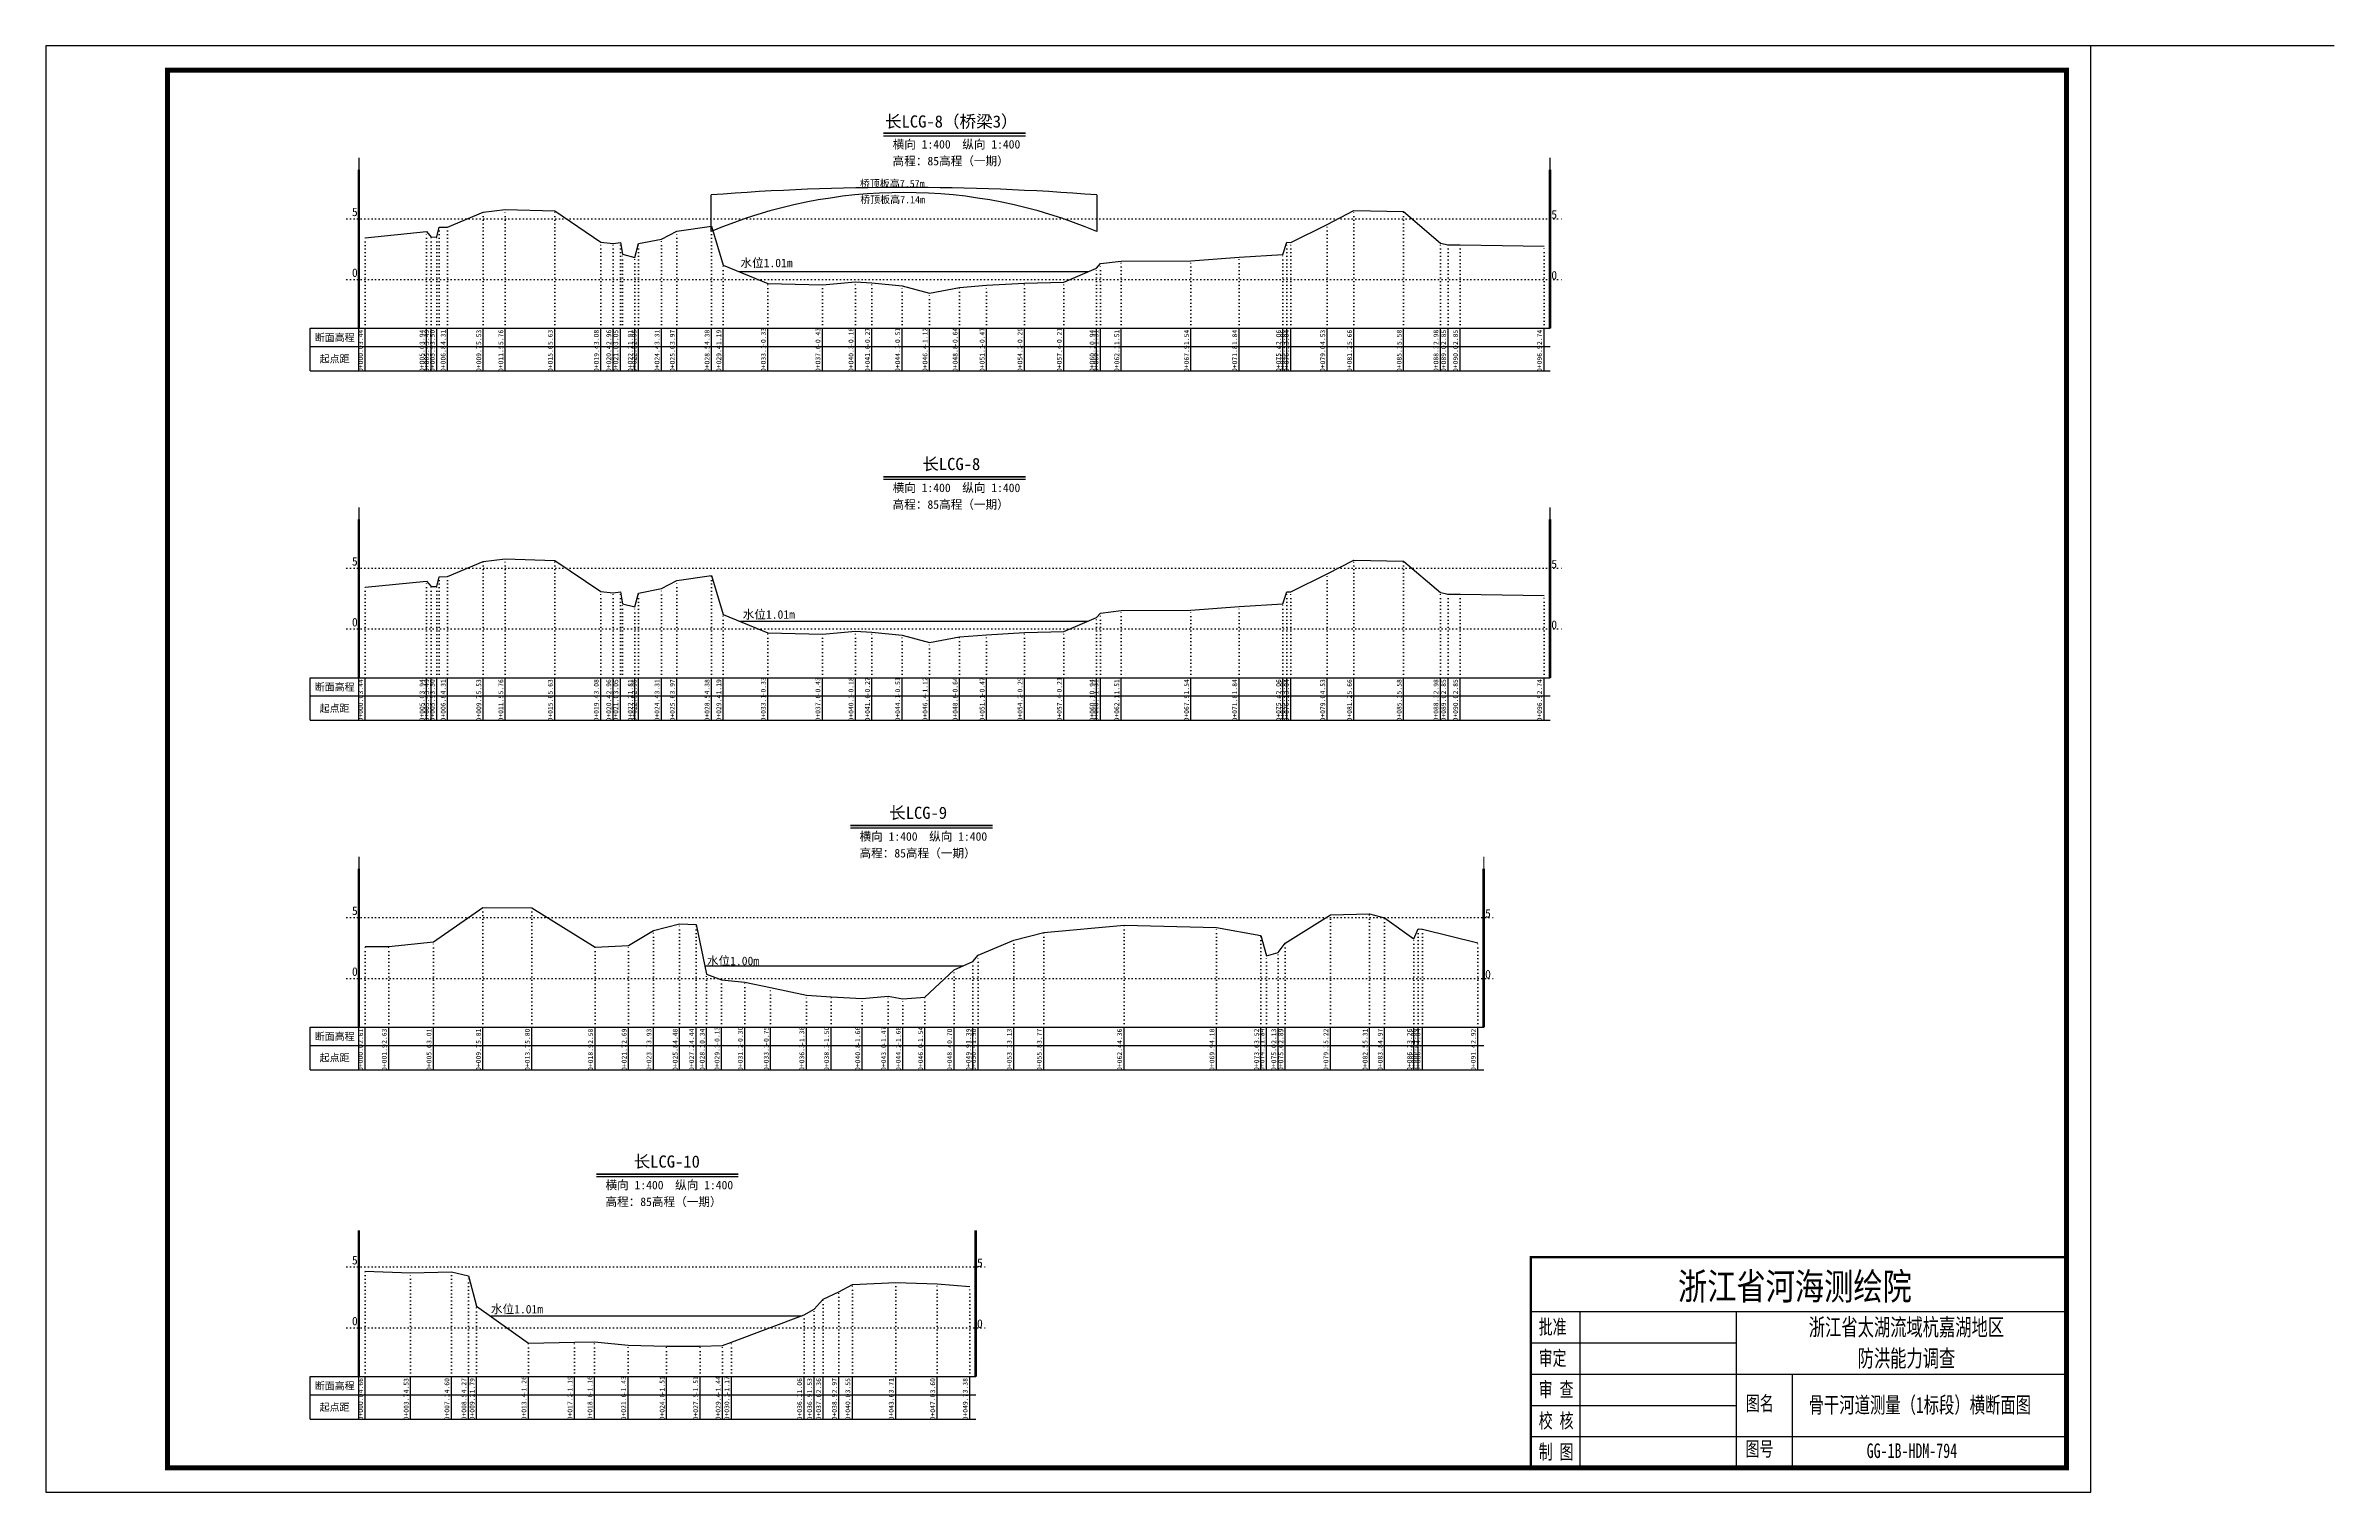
# Model space of a CAD drawing. Header units: millimetres. Extents: x 518574 to 520874, y 3371901 to 3372198.
# Drawn here: x 519984.4 to 520454.4, y 3371900.9 to 3372197.9 of the extents above; entities that cross this region are included whole.
import ezdxf
from ezdxf.enums import TextEntityAlignment as Align

# ---------------------------------------------------------------- set-up
doc = ezdxf.new("R2010")
doc.units = ezdxf.units.MM
doc.header["$LTSCALE"] = 0.4
doc.header["$MEASUREMENT"] = 0
doc.linetypes.add('X4', pattern=[1.6, 0, -1.6])
for name, color, linetype in [('DMX', 1, 'Continuous'), ('TEXT', 7, 'Continuous'), ('zdm1', 5, 'Continuous'), ('ZDMT5', 3, 'Continuous'), ('图框', 7, 'Continuous'), ('断面名称', 5, 'Continuous'), ('桥梁', 7, 'Continuous'), ('比例尺', 3, 'Continuous'), ('水位', 4, 'Continuous')]:
    doc.layers.add(name, color=color, linetype=linetype)
doc.styles.add('HDM', font='fangsong_GB2312.ttf')
doc.styles.add('tk2', font='', dxfattribs={"width": 0.8})
doc.styles.get('tk2').set_extended_font_data('SimSun')

msp = doc.modelspace()

# ---------------------------------------------------------------- linework, layer by layer
at = {"lineweight": 100, "const_width": 0.5}
msp.add_lwpolyline([(520399.36, 3371949.15), (520289.36, 3371949.15), (520289.36, 3371905.87), (520399.36, 3371905.87), (520399.36, 3371949.15)], dxfattribs=at)
at = {"linetype": 'Continuous', "elevation": 0}
msp.add_lwpolyline([(520289.36, 3371937.95), (520289.36, 3371905.87)], dxfattribs=at)
at = {"layer": 'DMX', "linetype": 'Continuous', "flags": 128}
for points in [[(520049.93, 3372158.47), (520062.53, 3372159.72), (520063.51, 3372158.6), (520064.66, 3372158.62), (520065.16, 3372160.6), (520066.88, 3372160.65), (520074.21, 3372163.7), (520078.73, 3372164.27), (520088.88, 3372163.95), (520098.33, 3372157.57), (520100.91, 3372157.27), (520102.36, 3372157.5), (520102.78, 3372155.05), (520105.31, 3372154.4), (520106.11, 3372157.25), (520110.81, 3372158.15), (520113.96, 3372159.8), (520121.08, 3372160.82), (520123.51, 3372152.85), (520132.63, 3372149.05), (520143.86, 3372148.8), (520150.66, 3372149.42), (520154.03, 3372149.2), (520160.23, 3372148.6), (520165.86, 3372147.07), (520172.03, 3372148.27), (520177.58, 3372148.7), (520185.36, 3372149.15), (520193.43, 3372149.35), (520200.16, 3372152.23), (520200.96, 3372153.15), (520205.23, 3372153.65), (520219.56, 3372153.73), (520229.46, 3372154.48), (520238.43, 3372155.03), (520239.26, 3372157.53), (520240.08, 3372157.48), (520247.53, 3372161.2), (520253.03, 3372164.03), (520263.23, 3372163.83), (520263.23, 3372163.83), (520270.78, 3372157.33), (520272.36, 3372157), (520274.81, 3372157), (520292.06, 3372156.73)], [(520049.93, 3372086.72), (520062.53, 3372087.97), (520063.51, 3372086.85), (520064.66, 3372086.87), (520065.16, 3372088.85), (520066.88, 3372088.9), (520074.21, 3372091.95), (520078.73, 3372092.52), (520088.88, 3372092.2), (520098.33, 3372085.82), (520100.91, 3372085.52), (520102.36, 3372085.75), (520102.78, 3372083.3), (520105.31, 3372082.65), (520106.11, 3372085.5), (520110.81, 3372086.4), (520113.96, 3372088.05), (520121.08, 3372089.07), (520123.51, 3372081.1), (520132.63, 3372077.3), (520143.86, 3372077.05), (520150.66, 3372077.67), (520154.03, 3372077.45), (520160.23, 3372076.85), (520165.86, 3372075.32), (520172.03, 3372076.52), (520177.58, 3372076.95), (520185.36, 3372077.4), (520193.43, 3372077.6), (520200.16, 3372080.48), (520200.96, 3372081.4), (520205.23, 3372081.9), (520219.56, 3372081.98), (520229.46, 3372082.73), (520238.43, 3372083.28), (520239.26, 3372085.78), (520240.08, 3372085.73), (520247.53, 3372089.45), (520253.03, 3372092.28), (520263.23, 3372092.08), (520263.23, 3372092.08), (520270.78, 3372085.58), (520272.36, 3372085.25), (520274.81, 3372085.25), (520292.06, 3372084.98)], [(520049.93, 3372012.9), (520054.78, 3372012.95), (520063.98, 3372013.9), (520074.13, 3372020.9), (520084.18, 3372020.87), (520097.16, 3372012.82), (520104.06, 3372013.1), (520109.16, 3372016.2), (520114.53, 3372017.57), (520117.91, 3372017.47), (520120.08, 3372007.22), (520123.13, 3372006.05), (520127.91, 3372005.62), (520133.23, 3372004.5), (520140.56, 3372002.92), (520145.63, 3372002.62), (520152.03, 3372002.22), (520157.36, 3372002.7), (520160.36, 3372002.17), (520164.93, 3372002.52), (520170.91, 3372008.12), (520174.76, 3372009.85), (520175.83, 3372011.12), (520183.16, 3372014.2), (520189.31, 3372015.8), (520205.81, 3372017.28), (520224.78, 3372016.83), (520233.93, 3372015.18), (520235.06, 3372010.98), (520237.48, 3372011.7), (520237.48, 3372011.7), (520238.93, 3372013.6), (520248.18, 3372019.43), (520256.23, 3372019.65), (520259.33, 3372018.8), (520265.33, 3372014.53), (520266.23, 3372016.53), (520267.11, 3372016.48), (520267.11, 3372016.48), (520278.46, 3372013.68)], [(520049.93, 3371946.27), (520059.28, 3371945.95), (520067.66, 3371946.13), (520071.16, 3371945.3), (520072.83, 3371939.1), (520083.48, 3371931.48), (520092.93, 3371931.65), (520097.03, 3371931.73), (520103.96, 3371931.05), (520111.86, 3371930.85), (520118.76, 3371930.85), (520123.36, 3371931.03), (520125.16, 3371931.7), (520140.08, 3371937.28), (520142.16, 3371938.45), (520144.01, 3371940.53), (520147.23, 3371942.05), (520150.01, 3371943.5), (520158.91, 3371943.9), (520167.43, 3371943.63), (520174.11, 3371943.08)]]:
    msp.add_lwpolyline(points, dxfattribs=at)
at = {"layer": 'TEXT', "color": 0}
for p, q in [((520289.36, 3371937.95, 0), (520399.36, 3371937.95, 0)), ((520299.44, 3371937.95, 0), (520299.44, 3371912.29, 0)), ((520331.52, 3371937.95, 0), (520331.52, 3371912.29, 0)), ((520289.36, 3371931.54, 0), (520331.52, 3371931.54, 0)), ((520289.36, 3371925.12, 0), (520331.52, 3371925.12, 0)), ((520331.52, 3371925.12, 0), (520399.36, 3371925.12, 0)), ((520343.01, 3371925.12, 0), (520343.01, 3371905.87, 0)), ((520289.36, 3371918.7, 0), (520331.52, 3371918.7, 0)), ((520289.36, 3371912.29, 0), (520399.36, 3371912.29, 0)), ((520299.44, 3371912.29, 0), (520299.44, 3371905.87, 0)), ((520331.52, 3371912.29, 0), (520331.52, 3371905.87, 0))]:
    msp.add_line(p, q, dxfattribs=at)
at = {"layer": 'zdm1', "linetype": 'Continuous'}
for p, q in [((520048.56, 3372139.87), (520048.56, 3372172.37)), ((520048.81, 3372139.87), (520048.81, 3372172.37)), ((520293.18, 3372139.87), (520293.18, 3372172.37)), ((520293.43, 3372139.87), (520293.43, 3372172.37)), ((520038.68, 3372139.87), (520049.93, 3372139.87)), ((520038.68, 3372131.12), (520038.68, 3372139.87)), ((520048.68, 3372131.12), (520048.68, 3372139.87)), ((520049.93, 3372139.87), (520293.31, 3372139.87)), ((520038.68, 3372136.12), (520293.31, 3372136.12)), ((520038.68, 3372131.12), (520159.13, 3372131.12)), ((520038.68, 3372131.12), (520293.31, 3372131.12)), ((520048.56, 3372068.12), (520048.56, 3372100.62)), ((520048.81, 3372068.12), (520048.81, 3372100.62)), ((520293.18, 3372068.12), (520293.18, 3372100.62)), ((520293.43, 3372068.12), (520293.43, 3372100.62)), ((520038.68, 3372059.37), (520038.68, 3372068.12)), ((520038.68, 3372068.12), (520049.93, 3372068.12)), ((520048.68, 3372059.37), (520048.68, 3372068.12)), ((520049.93, 3372068.12), (520293.31, 3372068.12)), ((520038.68, 3372064.37), (520293.31, 3372064.37)), ((520038.68, 3372059.37), (520293.31, 3372059.37)), ((520048.56, 3371996.37), (520048.56, 3372028.87)), ((520048.81, 3371996.37), (520048.81, 3372028.87)), ((520279.58, 3371996.37), (520279.58, 3372028.87)), ((520279.83, 3371996.37), (520279.83, 3372028.87)), ((520038.68, 3371987.62), (520038.68, 3371996.37)), ((520038.68, 3371996.37), (520049.93, 3371996.37)), ((520048.68, 3371987.62), (520048.68, 3371996.37)), ((520049.93, 3371996.37), (520279.71, 3371996.37)), ((520038.68, 3371992.62), (520279.71, 3371992.62)), ((520038.68, 3371987.62), (520116.86, 3371987.62)), ((520038.68, 3371987.62), (520279.71, 3371987.62)), ((520048.56, 3371924.62), (520048.56, 3371954.62)), ((520048.81, 3371924.62), (520048.81, 3371954.62)), ((520175.23, 3371924.62), (520175.23, 3371954.62)), ((520175.48, 3371924.62), (520175.48, 3371954.62)), ((520038.68, 3371915.87), (520038.68, 3371924.62)), ((520038.68, 3371924.62), (520049.93, 3371924.62)), ((520048.68, 3371915.87), (520048.68, 3371924.62)), ((520049.93, 3371924.62), (520175.36, 3371924.62)), ((520038.68, 3371920.87), (520175.36, 3371920.87)), ((520038.68, 3371915.87), (520122.33, 3371915.87)), ((520038.68, 3371915.87), (520175.36, 3371915.87))]:
    msp.add_line(p, q, dxfattribs=at)
at = {"layer": 'zdm1', "linetype": 'X4'}
for p, q in [((520046.18, 3372162.37), (520295.81, 3372162.37)), ((520046.18, 3372149.87), (520295.81, 3372149.87)), ((520046.18, 3372090.62), (520295.81, 3372090.62)), ((520046.18, 3372078.12), (520295.81, 3372078.12)), ((520046.18, 3372018.87), (520282.21, 3372018.87)), ((520046.18, 3372006.37), (520282.21, 3372006.37)), ((520046.18, 3371947.12), (520177.86, 3371947.12)), ((520046.18, 3371934.62), (520177.86, 3371934.62))]:
    msp.add_line(p, q, dxfattribs=at)
at = {"layer": 'zdm1', "linetype": 'Continuous', "flags": 128}
for points in [[(520048.68, 3372172.37, 0.25, 0.25, 0), (520048.68, 3372174.87, 0.25, 0.25, 0)], [(520293.31, 3372172.37, 0.25, 0.25, 0), (520293.31, 3372174.87, 0.25, 0.25, 0)], [(520048.68, 3372167.37, 0.25, 0.25, 0), (520048.68, 3372169.87, 0.25, 0.25, 0)], [(520293.31, 3372167.37, 0.25, 0.25, 0), (520293.31, 3372169.87, 0.25, 0.25, 0)], [(520048.68, 3372162.37, 0.25, 0.25, 0), (520048.68, 3372164.87, 0.25, 0.25, 0)], [(520293.31, 3372162.37, 0.25, 0.25, 0), (520293.31, 3372164.87, 0.25, 0.25, 0)], [(520048.68, 3372157.37, 0.25, 0.25, 0), (520048.68, 3372159.87, 0.25, 0.25, 0)], [(520293.31, 3372157.37, 0.25, 0.25, 0), (520293.31, 3372159.87, 0.25, 0.25, 0)], [(520048.68, 3372152.37, 0.25, 0.25, 0), (520048.68, 3372154.87, 0.25, 0.25, 0)], [(520293.31, 3372152.37, 0.25, 0.25, 0), (520293.31, 3372154.87, 0.25, 0.25, 0)], [(520048.68, 3372147.37, 0.25, 0.25, 0), (520048.68, 3372149.87, 0.25, 0.25, 0)], [(520293.31, 3372147.37, 0.25, 0.25, 0), (520293.31, 3372149.87, 0.25, 0.25, 0)], [(520048.68, 3372142.37, 0.25, 0.25, 0), (520048.68, 3372144.87, 0.25, 0.25, 0)], [(520293.31, 3372142.37, 0.25, 0.25, 0), (520293.31, 3372144.87, 0.25, 0.25, 0)], [(520048.68, 3372100.62, 0.25, 0.25, 0), (520048.68, 3372103.12, 0.25, 0.25, 0)], [(520293.31, 3372100.62, 0.25, 0.25, 0), (520293.31, 3372103.12, 0.25, 0.25, 0)], [(520048.68, 3372095.62, 0.25, 0.25, 0), (520048.68, 3372098.12, 0.25, 0.25, 0)], [(520293.31, 3372095.62, 0.25, 0.25, 0), (520293.31, 3372098.12, 0.25, 0.25, 0)], [(520048.68, 3372090.62, 0.25, 0.25, 0), (520048.68, 3372093.12, 0.25, 0.25, 0)], [(520293.31, 3372090.62, 0.25, 0.25, 0), (520293.31, 3372093.12, 0.25, 0.25, 0)], [(520048.68, 3372085.62, 0.25, 0.25, 0), (520048.68, 3372088.12, 0.25, 0.25, 0)], [(520293.31, 3372085.62, 0.25, 0.25, 0), (520293.31, 3372088.12, 0.25, 0.25, 0)], [(520048.68, 3372080.62, 0.25, 0.25, 0), (520048.68, 3372083.12, 0.25, 0.25, 0)], [(520293.31, 3372080.62, 0.25, 0.25, 0), (520293.31, 3372083.12, 0.25, 0.25, 0)], [(520048.68, 3372075.62, 0.25, 0.25, 0), (520048.68, 3372078.12, 0.25, 0.25, 0)], [(520293.31, 3372075.62, 0.25, 0.25, 0), (520293.31, 3372078.12, 0.25, 0.25, 0)], [(520048.68, 3372070.62, 0.25, 0.25, 0), (520048.68, 3372073.12, 0.25, 0.25, 0)], [(520293.31, 3372070.62, 0.25, 0.25, 0), (520293.31, 3372073.12, 0.25, 0.25, 0)], [(520048.68, 3372028.87, 0.25, 0.25, 0), (520048.68, 3372031.37, 0.25, 0.25, 0)], [(520279.71, 3372028.87, 0.25, 0.25, 0), (520279.71, 3372031.37, 0.25, 0.25, 0)], [(520048.68, 3372023.87, 0.25, 0.25, 0), (520048.68, 3372026.37, 0.25, 0.25, 0)], [(520279.71, 3372023.87, 0.25, 0.25, 0), (520279.71, 3372026.37, 0.25, 0.25, 0)], [(520048.68, 3372018.87, 0.25, 0.25, 0), (520048.68, 3372021.37, 0.25, 0.25, 0)], [(520279.71, 3372018.87, 0.25, 0.25, 0), (520279.71, 3372021.37, 0.25, 0.25, 0)], [(520048.68, 3372013.87, 0.25, 0.25, 0), (520048.68, 3372016.37, 0.25, 0.25, 0)], [(520279.71, 3372013.87, 0.25, 0.25, 0), (520279.71, 3372016.37, 0.25, 0.25, 0)], [(520048.68, 3372008.87, 0.25, 0.25, 0), (520048.68, 3372011.37, 0.25, 0.25, 0)], [(520279.71, 3372008.87, 0.25, 0.25, 0), (520279.71, 3372011.37, 0.25, 0.25, 0)], [(520048.68, 3372003.87, 0.25, 0.25, 0), (520048.68, 3372006.37, 0.25, 0.25, 0)], [(520279.71, 3372003.87, 0.25, 0.25, 0), (520279.71, 3372006.37, 0.25, 0.25, 0)], [(520048.68, 3371998.87, 0.25, 0.25, 0), (520048.68, 3372001.37, 0.25, 0.25, 0)], [(520279.71, 3371998.87, 0.25, 0.25, 0), (520279.71, 3372001.37, 0.25, 0.25, 0)], [(520048.68, 3371952.12, 0.25, 0.25, 0), (520048.68, 3371954.62, 0.25, 0.25, 0)], [(520175.36, 3371952.12, 0.25, 0.25, 0), (520175.36, 3371954.62, 0.25, 0.25, 0)], [(520048.68, 3371947.12, 0.25, 0.25, 0), (520048.68, 3371949.62, 0.25, 0.25, 0)], [(520175.36, 3371947.12, 0.25, 0.25, 0), (520175.36, 3371949.62, 0.25, 0.25, 0)], [(520048.68, 3371942.12, 0.25, 0.25, 0), (520048.68, 3371944.62, 0.25, 0.25, 0)], [(520175.36, 3371942.12, 0.25, 0.25, 0), (520175.36, 3371944.62, 0.25, 0.25, 0)], [(520048.68, 3371937.12, 0.25, 0.25, 0), (520048.68, 3371939.62, 0.25, 0.25, 0)], [(520175.36, 3371937.12, 0.25, 0.25, 0), (520175.36, 3371939.62, 0.25, 0.25, 0)], [(520048.68, 3371932.12, 0.25, 0.25, 0), (520048.68, 3371934.62, 0.25, 0.25, 0)], [(520175.36, 3371932.12, 0.25, 0.25, 0), (520175.36, 3371934.62, 0.25, 0.25, 0)], [(520048.68, 3371927.12, 0.25, 0.25, 0), (520048.68, 3371929.62, 0.25, 0.25, 0)], [(520175.36, 3371927.12, 0.25, 0.25, 0), (520175.36, 3371929.62, 0.25, 0.25, 0)]]:
    msp.add_lwpolyline(points, format="xyseb", dxfattribs=at)
at = {"layer": 'ZDMT5', "linetype": 'X4'}
for p, q in [((520074.21, 3372139.87), (520074.21, 3372163.7)), ((520078.73, 3372139.87), (520078.73, 3372164.27)), ((520088.88, 3372139.87), (520088.88, 3372163.95)), ((520121.08, 3372139.87), (520121.08, 3372160.82)), ((520247.53, 3372139.87), (520247.53, 3372161.2)), ((520253.03, 3372139.87), (520253.03, 3372164.03)), ((520263.23, 3372139.87), (520263.23, 3372163.83)), ((520049.93, 3372139.87), (520049.93, 3372158.47)), ((520062.53, 3372139.87), (520062.53, 3372159.72)), ((520063.51, 3372139.87), (520063.51, 3372158.6)), ((520064.66, 3372139.87), (520064.66, 3372158.62)), ((520065.16, 3372139.87), (520065.16, 3372160.6)), ((520066.88, 3372139.87), (520066.88, 3372160.65)), ((520098.33, 3372139.87), (520098.33, 3372157.57)), ((520100.91, 3372139.87), (520100.91, 3372157.27)), ((520102.36, 3372139.87), (520102.36, 3372157.5)), ((520106.11, 3372139.87), (520106.11, 3372157.25)), ((520110.81, 3372139.87), (520110.81, 3372158.15)), ((520113.96, 3372139.87), (520113.96, 3372159.8)), ((520239.26, 3372139.87), (520239.26, 3372157.53)), ((520240.08, 3372139.87), (520240.08, 3372157.48)), ((520270.78, 3372139.87), (520270.78, 3372157.33)), ((520272.36, 3372139.87), (520272.36, 3372157)), ((520274.81, 3372139.87), (520274.81, 3372157)), ((520292.06, 3372139.87), (520292.06, 3372156.73)), ((520102.78, 3372139.87), (520102.78, 3372155.05)), ((520105.31, 3372139.87), (520105.31, 3372154.4)), ((520123.51, 3372139.87), (520123.51, 3372152.85)), ((520200.16, 3372139.87), (520200.16, 3372152.23)), ((520200.96, 3372139.87), (520200.96, 3372153.15)), ((520205.23, 3372139.87), (520205.23, 3372153.65)), ((520219.56, 3372139.87), (520219.56, 3372153.73)), ((520229.46, 3372139.87), (520229.46, 3372154.48)), ((520238.43, 3372139.87), (520238.43, 3372155.03)), ((520132.63, 3372139.87), (520132.63, 3372149.05)), ((520143.86, 3372139.87), (520143.86, 3372148.8)), ((520150.66, 3372139.87), (520150.66, 3372149.42)), ((520154.03, 3372139.87), (520154.03, 3372149.2)), ((520160.23, 3372139.87), (520160.23, 3372148.6)), ((520165.86, 3372139.87), (520165.86, 3372147.07)), ((520172.03, 3372139.87), (520172.03, 3372148.27)), ((520177.58, 3372139.87), (520177.58, 3372148.7)), ((520185.36, 3372139.87), (520185.36, 3372149.15)), ((520193.43, 3372139.87), (520193.43, 3372149.35)), ((520074.21, 3372068.12), (520074.21, 3372091.95)), ((520078.73, 3372068.12), (520078.73, 3372092.52)), ((520088.88, 3372068.12), (520088.88, 3372092.2)), ((520253.03, 3372068.12), (520253.03, 3372092.28)), ((520263.23, 3372068.12), (520263.23, 3372092.08)), ((520049.93, 3372068.12), (520049.93, 3372086.72)), ((520062.53, 3372068.12), (520062.53, 3372087.97)), ((520063.51, 3372068.12), (520063.51, 3372086.85)), ((520064.66, 3372068.12), (520064.66, 3372086.87)), ((520065.16, 3372068.12), (520065.16, 3372088.85)), ((520066.88, 3372068.12), (520066.88, 3372088.9)), ((520098.33, 3372068.12), (520098.33, 3372085.82)), ((520100.91, 3372068.12), (520100.91, 3372085.52)), ((520102.36, 3372068.12), (520102.36, 3372085.75)), ((520110.81, 3372068.12), (520110.81, 3372086.4)), ((520113.96, 3372068.12), (520113.96, 3372088.05)), ((520121.08, 3372068.12), (520121.08, 3372089.07)), ((520239.26, 3372068.12), (520239.26, 3372085.78)), ((520240.08, 3372068.12), (520240.08, 3372085.73)), ((520247.53, 3372068.12), (520247.53, 3372089.45)), ((520270.78, 3372068.12), (520270.78, 3372085.58)), ((520102.78, 3372068.12), (520102.78, 3372083.3)), ((520105.31, 3372068.12), (520105.31, 3372082.65)), ((520106.11, 3372068.12), (520106.11, 3372085.5)), ((520123.51, 3372068.12), (520123.51, 3372081.1)), ((520200.96, 3372068.12), (520200.96, 3372081.4)), ((520205.23, 3372068.12), (520205.23, 3372081.9)), ((520219.56, 3372068.12), (520219.56, 3372081.98)), ((520229.46, 3372068.12), (520229.46, 3372082.73)), ((520238.43, 3372068.12), (520238.43, 3372083.28)), ((520272.36, 3372068.12), (520272.36, 3372085.25)), ((520274.81, 3372068.12), (520274.81, 3372085.25)), ((520292.06, 3372068.12), (520292.06, 3372084.98)), ((520132.63, 3372068.12), (520132.63, 3372077.3)), ((520143.86, 3372068.12), (520143.86, 3372077.05)), ((520150.66, 3372068.12), (520150.66, 3372077.67)), ((520154.03, 3372068.12), (520154.03, 3372077.45)), ((520160.23, 3372068.12), (520160.23, 3372076.85)), ((520172.03, 3372068.12), (520172.03, 3372076.52)), ((520177.58, 3372068.12), (520177.58, 3372076.95)), ((520185.36, 3372068.12), (520185.36, 3372077.4)), ((520193.43, 3372068.12), (520193.43, 3372077.6)), ((520200.16, 3372068.12), (520200.16, 3372080.48)), ((520165.86, 3372068.12), (520165.86, 3372075.32)), ((520074.13, 3371996.37), (520074.13, 3372020.9)), ((520084.18, 3371996.37), (520084.18, 3372020.87)), ((520109.16, 3371996.37), (520109.16, 3372016.2)), ((520114.53, 3371996.37), (520114.53, 3372017.57)), ((520117.91, 3371996.37), (520117.91, 3372017.47)), ((520189.31, 3371996.37), (520189.31, 3372015.8)), ((520205.81, 3371996.37), (520205.81, 3372017.28)), ((520224.78, 3371996.37), (520224.78, 3372016.83)), ((520233.93, 3371996.37), (520233.93, 3372015.18)), ((520248.18, 3371996.37), (520248.18, 3372019.43)), ((520256.23, 3371996.37), (520256.23, 3372019.65)), ((520259.33, 3371996.37), (520259.33, 3372018.8)), ((520266.23, 3371996.37), (520266.23, 3372016.53)), ((520267.11, 3371996.37), (520267.11, 3372016.48)), ((520049.93, 3371996.37), (520049.93, 3372012.9)), ((520054.78, 3371996.37), (520054.78, 3372012.95)), ((520063.98, 3371996.37), (520063.98, 3372013.9)), ((520097.16, 3371996.37), (520097.16, 3372012.82)), ((520104.06, 3371996.37), (520104.06, 3372013.1)), ((520175.83, 3371996.37), (520175.83, 3372011.12)), ((520183.16, 3371996.37), (520183.16, 3372014.2)), ((520235.06, 3371996.37), (520235.06, 3372010.98)), ((520237.48, 3371996.37), (520237.48, 3372011.7)), ((520238.93, 3371996.37), (520238.93, 3372013.6)), ((520265.33, 3371996.37), (520265.33, 3372014.53)), ((520278.46, 3371996.37), (520278.46, 3372013.68)), ((520120.08, 3371996.37), (520120.08, 3372007.22)), ((520123.13, 3371996.37), (520123.13, 3372006.05)), ((520127.91, 3371996.37), (520127.91, 3372005.62)), ((520170.91, 3371996.37), (520170.91, 3372008.12)), ((520174.76, 3371996.37), (520174.76, 3372009.85)), ((520133.23, 3371996.37), (520133.23, 3372004.5)), ((520140.56, 3371996.37), (520140.56, 3372002.92)), ((520145.63, 3371996.37), (520145.63, 3372002.62)), ((520152.03, 3371996.37), (520152.03, 3372002.22)), ((520157.36, 3371996.37), (520157.36, 3372002.7)), ((520160.36, 3371996.37), (520160.36, 3372002.17)), ((520164.93, 3371996.37), (520164.93, 3372002.52)), ((520049.93, 3371924.62), (520049.93, 3371946.27)), ((520059.28, 3371924.62), (520059.28, 3371945.95)), ((520067.66, 3371924.62), (520067.66, 3371946.13)), ((520071.16, 3371924.62), (520071.16, 3371945.3)), ((520144.01, 3371924.62), (520144.01, 3371940.53)), ((520147.23, 3371924.62), (520147.23, 3371942.05)), ((520150.01, 3371924.62), (520150.01, 3371943.5)), ((520158.91, 3371924.62), (520158.91, 3371943.9)), ((520167.43, 3371924.62), (520167.43, 3371943.63)), ((520174.11, 3371924.62), (520174.11, 3371943.08)), ((520072.83, 3371924.62), (520072.83, 3371939.1)), ((520140.08, 3371924.62), (520140.08, 3371937.28)), ((520142.16, 3371924.62), (520142.16, 3371938.45)), ((520083.48, 3371924.62), (520083.48, 3371931.48)), ((520092.93, 3371924.62), (520092.93, 3371931.65)), ((520097.03, 3371924.62), (520097.03, 3371931.73)), ((520103.96, 3371924.62), (520103.96, 3371931.05)), ((520111.86, 3371924.62), (520111.86, 3371930.85)), ((520118.76, 3371924.62), (520118.76, 3371930.85)), ((520123.36, 3371924.62), (520123.36, 3371931.03)), ((520125.16, 3371924.62), (520125.16, 3371931.7))]:
    msp.add_line(p, q, dxfattribs=at)
at = {"layer": 'ZDMT5', "linetype": 'Continuous'}
for p, q in [((520049.93, 3372131.12), (520049.93, 3372139.87)), ((520062.53, 3372131.12), (520062.53, 3372139.87)), ((520063.51, 3372131.12), (520063.51, 3372139.87)), ((520064.66, 3372131.12), (520064.66, 3372139.87)), ((520066.88, 3372131.12), (520066.88, 3372139.87)), ((520074.21, 3372131.12), (520074.21, 3372139.87)), ((520078.73, 3372131.12), (520078.73, 3372139.87)), ((520088.88, 3372131.12), (520088.88, 3372139.87)), ((520098.33, 3372131.12), (520098.33, 3372139.87)), ((520100.91, 3372131.12), (520100.91, 3372139.87)), ((520102.36, 3372131.12), (520102.36, 3372139.87)), ((520105.31, 3372131.12), (520105.31, 3372139.87)), ((520106.11, 3372131.12), (520106.11, 3372139.87)), ((520110.81, 3372131.12), (520110.81, 3372139.87)), ((520113.96, 3372131.12), (520113.96, 3372139.87)), ((520121.08, 3372131.12), (520121.08, 3372139.87)), ((520123.51, 3372131.12), (520123.51, 3372139.87)), ((520132.63, 3372131.12), (520132.63, 3372139.87)), ((520143.86, 3372131.12), (520143.86, 3372139.87)), ((520150.66, 3372131.12), (520150.66, 3372139.87)), ((520154.03, 3372131.12), (520154.03, 3372139.87)), ((520160.23, 3372131.12), (520160.23, 3372139.87)), ((520165.86, 3372131.12), (520165.86, 3372139.87)), ((520172.03, 3372131.12), (520172.03, 3372139.87)), ((520177.58, 3372131.12), (520177.58, 3372139.87)), ((520185.36, 3372131.12), (520185.36, 3372139.87)), ((520193.43, 3372131.12), (520193.43, 3372139.87)), ((520200.16, 3372131.12), (520200.16, 3372139.87)), ((520200.96, 3372131.12), (520200.96, 3372139.87)), ((520205.23, 3372131.12), (520205.23, 3372139.87)), ((520219.56, 3372131.12), (520219.56, 3372139.87)), ((520229.46, 3372131.12), (520229.46, 3372139.87)), ((520238.43, 3372131.12), (520238.43, 3372139.87)), ((520239.26, 3372131.12), (520239.26, 3372139.87)), ((520240.08, 3372131.12), (520240.08, 3372139.87)), ((520247.53, 3372131.12), (520247.53, 3372139.87)), ((520253.03, 3372131.12), (520253.03, 3372139.87)), ((520263.23, 3372131.12), (520263.23, 3372139.87)), ((520270.78, 3372131.12), (520270.78, 3372139.87)), ((520272.36, 3372131.12), (520272.36, 3372139.87)), ((520274.81, 3372131.12), (520274.81, 3372139.87)), ((520292.06, 3372131.12), (520292.06, 3372139.87)), ((520049.93, 3372059.37), (520049.93, 3372068.12)), ((520062.53, 3372059.37), (520062.53, 3372068.12)), ((520063.51, 3372059.37), (520063.51, 3372068.12)), ((520064.66, 3372059.37), (520064.66, 3372068.12)), ((520066.88, 3372059.37), (520066.88, 3372068.12)), ((520074.21, 3372059.37), (520074.21, 3372068.12)), ((520078.73, 3372059.37), (520078.73, 3372068.12)), ((520088.88, 3372059.37), (520088.88, 3372068.12)), ((520098.33, 3372059.37), (520098.33, 3372068.12)), ((520100.91, 3372059.37), (520100.91, 3372068.12)), ((520102.36, 3372059.37), (520102.36, 3372068.12)), ((520105.31, 3372059.37), (520105.31, 3372068.12)), ((520106.11, 3372059.37), (520106.11, 3372068.12)), ((520110.81, 3372059.37), (520110.81, 3372068.12)), ((520113.96, 3372059.37), (520113.96, 3372068.12)), ((520121.08, 3372059.37), (520121.08, 3372068.12)), ((520123.51, 3372059.37), (520123.51, 3372068.12)), ((520132.63, 3372059.37), (520132.63, 3372068.12)), ((520143.86, 3372059.37), (520143.86, 3372068.12)), ((520150.66, 3372059.37), (520150.66, 3372068.12)), ((520154.03, 3372059.37), (520154.03, 3372068.12)), ((520160.23, 3372059.37), (520160.23, 3372068.12)), ((520165.86, 3372059.37), (520165.86, 3372068.12)), ((520172.03, 3372059.37), (520172.03, 3372068.12)), ((520177.58, 3372059.37), (520177.58, 3372068.12)), ((520185.36, 3372059.37), (520185.36, 3372068.12)), ((520193.43, 3372059.37), (520193.43, 3372068.12)), ((520200.16, 3372059.37), (520200.16, 3372068.12)), ((520200.96, 3372059.37), (520200.96, 3372068.12)), ((520205.23, 3372059.37), (520205.23, 3372068.12)), ((520219.56, 3372059.37), (520219.56, 3372068.12)), ((520229.46, 3372059.37), (520229.46, 3372068.12)), ((520238.43, 3372059.37), (520238.43, 3372068.12)), ((520239.26, 3372059.37), (520239.26, 3372068.12)), ((520240.08, 3372059.37), (520240.08, 3372068.12)), ((520247.53, 3372059.37), (520247.53, 3372068.12)), ((520253.03, 3372059.37), (520253.03, 3372068.12)), ((520263.23, 3372059.37), (520263.23, 3372068.12)), ((520270.78, 3372059.37), (520270.78, 3372068.12)), ((520272.36, 3372059.37), (520272.36, 3372068.12)), ((520274.81, 3372059.37), (520274.81, 3372068.12)), ((520292.06, 3372059.37), (520292.06, 3372068.12)), ((520049.93, 3371987.62), (520049.93, 3371996.37)), ((520054.78, 3371987.62), (520054.78, 3371996.37)), ((520063.98, 3371987.62), (520063.98, 3371996.37)), ((520074.13, 3371987.62), (520074.13, 3371996.37)), ((520084.18, 3371987.62), (520084.18, 3371996.37)), ((520097.16, 3371987.62), (520097.16, 3371996.37)), ((520104.06, 3371987.62), (520104.06, 3371996.37)), ((520109.16, 3371987.62), (520109.16, 3371996.37)), ((520114.53, 3371987.62), (520114.53, 3371996.37)), ((520117.91, 3371987.62), (520117.91, 3371996.37)), ((520120.08, 3371987.62), (520120.08, 3371996.37)), ((520123.13, 3371987.62), (520123.13, 3371996.37)), ((520127.91, 3371987.62), (520127.91, 3371996.37)), ((520133.23, 3371987.62), (520133.23, 3371996.37)), ((520140.56, 3371987.62), (520140.56, 3371996.37)), ((520145.63, 3371987.62), (520145.63, 3371996.37)), ((520152.03, 3371987.62), (520152.03, 3371996.37)), ((520157.36, 3371987.62), (520157.36, 3371996.37)), ((520160.36, 3371987.62), (520160.36, 3371996.37)), ((520164.93, 3371987.62), (520164.93, 3371996.37)), ((520170.91, 3371987.62), (520170.91, 3371996.37)), ((520174.76, 3371987.62), (520174.76, 3371996.37)), ((520175.83, 3371987.62), (520175.83, 3371996.37)), ((520183.16, 3371987.62), (520183.16, 3371996.37)), ((520189.31, 3371987.62), (520189.31, 3371996.37)), ((520205.81, 3371987.62), (520205.81, 3371996.37)), ((520224.78, 3371987.62), (520224.78, 3371996.37)), ((520233.93, 3371987.62), (520233.93, 3371996.37)), ((520235.06, 3371987.62), (520235.06, 3371996.37)), ((520237.48, 3371987.62), (520237.48, 3371996.37)), ((520238.93, 3371987.62), (520238.93, 3371996.37)), ((520248.18, 3371987.62), (520248.18, 3371996.37)), ((520256.23, 3371987.62), (520256.23, 3371996.37)), ((520259.33, 3371987.62), (520259.33, 3371996.37)), ((520265.33, 3371987.62), (520265.33, 3371996.37)), ((520266.23, 3371987.62), (520266.23, 3371996.37)), ((520267.11, 3371987.62), (520267.11, 3371996.37)), ((520278.46, 3371987.62), (520278.46, 3371996.37)), ((520049.93, 3371915.87), (520049.93, 3371924.62)), ((520059.28, 3371915.87), (520059.28, 3371924.62)), ((520067.66, 3371915.87), (520067.66, 3371924.62)), ((520071.16, 3371915.87), (520071.16, 3371924.62)), ((520072.83, 3371915.87), (520072.83, 3371924.62)), ((520083.48, 3371915.87), (520083.48, 3371924.62)), ((520092.93, 3371915.87), (520092.93, 3371924.62)), ((520097.03, 3371915.87), (520097.03, 3371924.62)), ((520103.96, 3371915.87), (520103.96, 3371924.62)), ((520111.86, 3371915.87), (520111.86, 3371924.62)), ((520118.76, 3371915.87), (520118.76, 3371924.62)), ((520123.36, 3371915.87), (520123.36, 3371924.62)), ((520125.16, 3371915.87), (520125.16, 3371924.62)), ((520140.08, 3371915.87), (520140.08, 3371924.62)), ((520142.16, 3371915.87), (520142.16, 3371924.62)), ((520144.01, 3371915.87), (520144.01, 3371924.62)), ((520147.23, 3371915.87), (520147.23, 3371924.62)), ((520150.01, 3371915.87), (520150.01, 3371924.62)), ((520158.91, 3371915.87), (520158.91, 3371924.62)), ((520167.43, 3371915.87), (520167.43, 3371924.62)), ((520174.11, 3371915.87), (520174.11, 3371924.62))]:
    msp.add_line(p, q, dxfattribs=at)
at = {"layer": '图框', "flags": 128}
msp.add_lwpolyline([(519984.36, 3371900.87), (520404.36, 3371900.87), (520404.36, 3372197.87), (519984.36, 3372197.87)], close=True, dxfattribs=at)
at = {"layer": '图框', "const_width": 1, "flags": 128}
msp.add_lwpolyline([(520009.36, 3371905.87), (520399.36, 3371905.87), (520399.36, 3372192.87), (520009.36, 3372192.87)], close=True, dxfattribs=at)
at = {"layer": '桥梁', "linetype": 'Continuous', "flags": 128}
for points in [[(520200.24, 3372167.24, 0.039117), (520120.99, 3372167.24)], [(520200.24, 3372167.24), (520200.24, 3372159.74, 0.201893), (520120.99, 3372159.74), (520120.99, 3372167.24)]]:
    msp.add_lwpolyline(points, format="xyb", dxfattribs=at)
at = {"layer": '比例尺', "color": 3, "linetype": 'Continuous', "lineweight": 40}
for p, q in [((520156.43, 3372179.91), (520185.56, 3372179.91)), ((520156.43, 3372109.38), (520185.56, 3372109.38)), ((520149.63, 3372037.79), (520178.76, 3372037.79)), ((520097.46, 3371966.21), (520126.58, 3371966.21))]:
    msp.add_line(p, q, dxfattribs=at)
at = {"layer": '比例尺', "color": 3, "linetype": 'Continuous'}
for p, q in [((520156.43, 3372179.41), (520185.56, 3372179.41)), ((520156.43, 3372108.88), (520185.56, 3372108.88)), ((520149.63, 3372037.29), (520178.76, 3372037.29)), ((520097.46, 3371965.71), (520126.58, 3371965.71))]:
    msp.add_line(p, q, dxfattribs=at)
at = {"layer": '比例尺', "linetype": 'Continuous'}
msp.add_lwpolyline([(520454.36, 3372197.87), (520404.36, 3372197.87)], dxfattribs=at)
at = {"layer": '水位', "color": 6, "linetype": 'Continuous', "flags": 128}
for points in [[(520126.76, 3372151.5), (520198.45, 3372151.5)], [(520126.76, 3372079.75), (520198.45, 3372079.75)], [(520172.68, 3372008.92), (520119.72, 3372008.92)], [(520075.62, 3371937.11), (520139.62, 3371937.11)]]:
    msp.add_lwpolyline(points, dxfattribs=at)

# ---------------------------------------------------------------- texts
at = {"layer": 'TEXT', "color": 7, "ltscale": 8, "style": 'tk2'}
for tag, p, s, height, width in [('浙江省河海测绘院', (520319.58, 3371940.39, 0), '（单位名称）', 5.5, 0.8), ('批准', (520290.97, 3371933.32, 0), '批准', 3, 0.7), ('审定', (520290.97, 3371926.91, 0), '审定', 3, 0.7), ('审 查', (520290.97, 3371920.49, 0), '审 查', 3, 0.7), ('图名', (520333.51, 3371917.62, 0), '审查', 3, 0.7), ('校 核', (520290.97, 3371914.07, 0), '校 核', 3, 0.7), ('制 图', (520290.97, 3371907.66, 0), '制 图', 3, 0.7), ('图号', (520333.46, 3371908.29, 0), '图号', 3, 0.7)]:
    msp.add_attdef(tag, p, s, height=height, dxfattribs=dict(at, width=width))
at = {"layer": 'TEXT', "color": 0, "style": 'tk2', "width": 0.7}
for tag, text, height, p in [('浙江省太湖流域杭嘉湖地区', '浙江省太湖流域杭嘉湖地区', 3.5, (520366.5, 3371934.77, -206.67)), ('防洪能力调查', '防洪能力调查', 3.5, (520366.5, 3371928.38, -206.67)), ('骨干河道测量（1标段）横断面图', '骨干河道测量（1标段）横断面图', 3.3, (520369.25, 3371918.8, -206.67)), ('GG-1B-HDM-794', 'GG-1B-HDM-001', 3, (520367.62, 3371909.4, -206.67))]:
    msp.add_attdef(tag, text=text, height=height, dxfattribs=at).set_placement(p, align=Align.MIDDLE_CENTER)
at = {"layer": 'zdm1', "linetype": 'Continuous', "style": 'HDM'}
for s, p in [('5', (520048.43, 3372162.37)), ('0', (520048.43, 3372149.87)), ('5', (520048.43, 3372090.62)), ('0', (520048.43, 3372078.12)), ('5', (520048.43, 3372018.87)), ('0', (520048.43, 3372006.37)), ('5', (520048.43, 3371947.12)), ('0', (520048.43, 3371934.62))]:
    msp.add_text(s, height=1.75, dxfattribs=at).set_placement(p, align=Align.BOTTOM_RIGHT)
for s, p in [('5', (520293.56, 3372162.37)), ('0', (520293.56, 3372149.87)), ('5', (520293.56, 3372090.62)), ('0', (520293.56, 3372078.12)), ('5', (520279.96, 3372018.87)), ('0', (520279.96, 3372006.37)), ('5', (520175.61, 3371947.12)), ('0', (520175.61, 3371934.62))]:
    msp.add_text(s, height=1.75, dxfattribs=at).set_placement(p)
for s, p in [('断面高程', (520043.68, 3372138)), ('起点距', (520043.68, 3372133.62)), ('断面高程', (520043.68, 3372066.25)), ('起点距', (520043.68, 3372061.87)), ('断面高程', (520043.68, 3371994.5)), ('起点距', (520043.68, 3371990.12)), ('断面高程', (520043.68, 3371922.75)), ('起点距', (520043.68, 3371918.37))]:
    msp.add_text(s, height=1.5, dxfattribs=at).set_placement(p, align=Align.MIDDLE)
at = {"layer": 'ZDMT5', "linetype": 'Continuous', "style": 'HDM'}
for s, p in [('3.44', (520049.81, 3372138)), ('3.94', (520062.41, 3372138)), ('3.49', (520063.38, 3372138)), ('3.50', (520064.53, 3372138)), ('4.31', (520066.76, 3372138)), ('5.53', (520074.08, 3372138)), ('5.76', (520078.61, 3372138)), ('5.63', (520088.76, 3372138)), ('3.08', (520098.21, 3372138)), ('2.96', (520100.78, 3372138)), ('3.05', (520102.23, 3372138)), ('1.81', (520105.18, 3372138)), ('2.95', (520105.98, 3372138)), ('3.31', (520110.68, 3372138)), ('3.97', (520113.83, 3372138)), ('4.38', (520120.96, 3372138)), ('1.19', (520123.38, 3372138)), ('-0.33', (520132.51, 3372138)), ('-0.43', (520143.73, 3372138)), ('-0.18', (520150.53, 3372138)), ('-0.27', (520153.91, 3372138)), ('-0.51', (520160.11, 3372138)), ('-1.12', (520165.73, 3372138)), ('-0.64', (520171.91, 3372138)), ('-0.47', (520177.46, 3372138)), ('-0.29', (520185.23, 3372138)), ('-0.21', (520193.31, 3372138)), ('0.94', (520200.03, 3372138)), ('1.31', (520200.83, 3372138)), ('1.51', (520205.11, 3372138)), ('1.54', (520219.43, 3372138)), ('1.84', (520229.33, 3372138)), ('2.06', (520238.31, 3372138)), ('3.06', (520239.13, 3372138)), ('3.04', (520239.96, 3372138)), ('4.53', (520247.41, 3372138)), ('5.66', (520252.91, 3372138)), ('5.58', (520263.11, 3372138)), ('2.98', (520270.66, 3372138)), ('2.85', (520272.23, 3372138)), ('2.85', (520274.68, 3372138)), ('2.74', (520291.93, 3372138)), ('0+000.0', (520049.81, 3372133.62)), ('0+005.0', (520062.41, 3372133.62)), ('0+005.4', (520063.38, 3372133.62)), ('0+005.9', (520064.53, 3372133.62)), ('0+006.8', (520066.76, 3372133.62)), ('0+009.7', (520074.08, 3372133.62)), ('0+011.5', (520078.61, 3372133.62)), ('0+015.6', (520088.76, 3372133.62)), ('0+019.4', (520098.21, 3372133.62)), ('0+020.4', (520100.78, 3372133.62)), ('0+021.0', (520102.23, 3372133.62)), ('0+022.2', (520105.18, 3372133.62)), ('0+022.5', (520105.98, 3372133.62)), ('0+024.4', (520110.68, 3372133.62)), ('0+025.6', (520113.83, 3372133.62)), ('0+028.5', (520120.96, 3372133.62)), ('0+029.4', (520123.38, 3372133.62)), ('0+033.1', (520132.51, 3372133.62)), ('0+037.6', (520143.73, 3372133.62)), ('0+040.3', (520150.53, 3372133.62)), ('0+041.6', (520153.91, 3372133.62)), ('0+044.1', (520160.11, 3372133.62)), ('0+046.4', (520165.73, 3372133.62)), ('0+048.8', (520171.91, 3372133.62)), ('0+051.1', (520177.46, 3372133.62)), ('0+054.2', (520185.23, 3372133.62)), ('0+057.4', (520193.31, 3372133.62)), ('0+060.1', (520200.03, 3372133.62)), ('0+060.4', (520200.83, 3372133.62)), ('0+062.1', (520205.11, 3372133.62)), ('0+067.9', (520219.43, 3372133.62)), ('0+071.8', (520229.33, 3372133.62)), ('0+075.4', (520238.31, 3372133.62)), ('0+075.7', (520239.13, 3372133.62)), ('0+076.1', (520239.96, 3372133.62)), ('0+079.0', (520247.41, 3372133.62)), ('0+081.2', (520252.91, 3372133.62)), ('0+085.3', (520263.11, 3372133.62)), ('0+088.3', (520270.66, 3372133.62)), ('0+089.0', (520272.23, 3372133.62)), ('0+090.0', (520274.68, 3372133.62)), ('0+096.9', (520291.93, 3372133.62)), ('3.44', (520049.81, 3372066.25)), ('3.94', (520062.41, 3372066.25)), ('3.49', (520063.38, 3372066.25)), ('3.50', (520064.53, 3372066.25)), ('4.31', (520066.76, 3372066.25)), ('5.53', (520074.08, 3372066.25)), ('5.76', (520078.61, 3372066.25)), ('5.63', (520088.76, 3372066.25)), ('3.08', (520098.21, 3372066.25)), ('2.96', (520100.78, 3372066.25)), ('3.05', (520102.23, 3372066.25)), ('1.81', (520105.18, 3372066.25)), ('2.95', (520105.98, 3372066.25)), ('3.31', (520110.68, 3372066.25)), ('3.97', (520113.83, 3372066.25)), ('4.38', (520120.96, 3372066.25)), ('1.19', (520123.38, 3372066.25)), ('-0.33', (520132.51, 3372066.25)), ('-0.43', (520143.73, 3372066.25)), ('-0.18', (520150.53, 3372066.25)), ('-0.27', (520153.91, 3372066.25)), ('-0.51', (520160.11, 3372066.25)), ('-1.12', (520165.73, 3372066.25)), ('-0.64', (520171.91, 3372066.25)), ('-0.47', (520177.46, 3372066.25)), ('-0.29', (520185.23, 3372066.25)), ('-0.21', (520193.31, 3372066.25)), ('0.94', (520200.03, 3372066.25)), ('1.31', (520200.83, 3372066.25)), ('1.51', (520205.11, 3372066.25)), ('1.54', (520219.43, 3372066.25)), ('1.84', (520229.33, 3372066.25)), ('2.06', (520238.31, 3372066.25)), ('3.06', (520239.13, 3372066.25)), ('3.04', (520239.96, 3372066.25)), ('4.53', (520247.41, 3372066.25)), ('5.66', (520252.91, 3372066.25)), ('5.58', (520263.11, 3372066.25)), ('2.98', (520270.66, 3372066.25)), ('2.85', (520272.23, 3372066.25)), ('2.85', (520274.68, 3372066.25)), ('2.74', (520291.93, 3372066.25)), ('0+000.0', (520049.81, 3372061.87)), ('0+005.0', (520062.41, 3372061.87)), ('0+005.4', (520063.38, 3372061.87)), ('0+005.9', (520064.53, 3372061.87)), ('0+006.8', (520066.76, 3372061.87)), ('0+009.7', (520074.08, 3372061.87)), ('0+011.5', (520078.61, 3372061.87)), ('0+015.6', (520088.76, 3372061.87)), ('0+019.4', (520098.21, 3372061.87)), ('0+020.4', (520100.78, 3372061.87)), ('0+021.0', (520102.23, 3372061.87)), ('0+022.2', (520105.18, 3372061.87)), ('0+022.5', (520105.98, 3372061.87)), ('0+024.4', (520110.68, 3372061.87)), ('0+025.6', (520113.83, 3372061.87)), ('0+028.5', (520120.96, 3372061.87)), ('0+029.4', (520123.38, 3372061.87)), ('0+033.1', (520132.51, 3372061.87)), ('0+037.6', (520143.73, 3372061.87)), ('0+040.3', (520150.53, 3372061.87)), ('0+041.6', (520153.91, 3372061.87)), ('0+044.1', (520160.11, 3372061.87)), ('0+046.4', (520165.73, 3372061.87)), ('0+048.8', (520171.91, 3372061.87)), ('0+051.1', (520177.46, 3372061.87)), ('0+054.2', (520185.23, 3372061.87)), ('0+057.4', (520193.31, 3372061.87)), ('0+060.1', (520200.03, 3372061.87)), ('0+060.4', (520200.83, 3372061.87)), ('0+062.1', (520205.11, 3372061.87)), ('0+067.9', (520219.43, 3372061.87)), ('0+071.8', (520229.33, 3372061.87)), ('0+075.4', (520238.31, 3372061.87)), ('0+075.7', (520239.13, 3372061.87)), ('0+076.1', (520239.96, 3372061.87)), ('0+079.0', (520247.41, 3372061.87)), ('0+081.2', (520252.91, 3372061.87)), ('0+085.3', (520263.11, 3372061.87)), ('0+088.3', (520270.66, 3372061.87)), ('0+089.0', (520272.23, 3372061.87)), ('0+090.0', (520274.68, 3372061.87)), ('0+096.9', (520291.93, 3372061.87)), ('2.61', (520049.81, 3371994.5)), ('0+000.0', (520049.81, 3371990.12)), ('2.63', (520054.66, 3371994.5)), ('0+001.9', (520054.66, 3371990.12)), ('3.01', (520063.86, 3371994.5)), ('0+005.6', (520063.86, 3371990.12)), ('5.81', (520074.01, 3371994.5)), ('0+009.7', (520074.01, 3371990.12)), ('5.80', (520084.06, 3371994.5)), ('0+013.7', (520084.06, 3371990.12)), ('2.58', (520097.03, 3371994.5)), ('0+018.9', (520097.03, 3371990.12)), ('2.69', (520103.93, 3371994.5)), ('0+021.7', (520103.93, 3371990.12)), ('3.93', (520109.03, 3371994.5)), ('0+023.7', (520109.03, 3371990.12)), ('4.48', (520114.41, 3371994.5)), ('0+025.8', (520114.41, 3371990.12)), ('0+027.2', (520117.78, 3371990.12)), ('4.44', (520117.78, 3371994.5)), ('0.34', (520119.96, 3371994.5)), ('0+028.1', (520119.96, 3371990.12)), ('-0.13', (520123.01, 3371994.5)), ('0+029.3', (520123.01, 3371990.12)), ('-0.30', (520127.78, 3371994.5)), ('0+031.2', (520127.78, 3371990.12)), ('-0.75', (520133.11, 3371994.5)), ('0+033.3', (520133.11, 3371990.12)), ('-1.38', (520140.43, 3371994.5)), ('0+036.3', (520140.43, 3371990.12)), ('-1.50', (520145.51, 3371994.5)), ('0+038.3', (520145.51, 3371990.12)), ('-1.66', (520151.91, 3371994.5)), ('0+040.8', (520151.91, 3371990.12)), ('0+043.0', (520157.23, 3371990.12)), ('-1.47', (520157.23, 3371994.5)), ('-1.68', (520160.23, 3371994.5)), ('0+044.2', (520160.23, 3371990.12)), ('0+046.0', (520164.81, 3371990.12)), ('-1.54', (520164.81, 3371994.5)), ('0.70', (520170.78, 3371994.5)), ('0+048.4', (520170.78, 3371990.12)), ('1.39', (520174.63, 3371994.5)), ('0+049.9', (520174.63, 3371990.12)), ('1.90', (520175.71, 3371994.5)), ('0+050.4', (520175.71, 3371990.12)), ('3.13', (520183.03, 3371994.5)), ('0+053.3', (520183.03, 3371990.12)), ('3.77', (520189.18, 3371994.5)), ('0+055.8', (520189.18, 3371990.12)), ('4.36', (520205.68, 3371994.5)), ('0+062.4', (520205.68, 3371990.12)), ('4.18', (520224.66, 3371994.5)), ('0+069.9', (520224.66, 3371990.12)), ('3.52', (520233.81, 3371994.5)), ('0+073.6', (520233.81, 3371990.12)), ('1.84', (520234.93, 3371994.5)), ('0+074.1', (520234.93, 3371990.12)), ('2.13', (520237.36, 3371994.5)), ('0+075.0', (520237.36, 3371990.12)), ('2.89', (520238.81, 3371994.5)), ('0+075.6', (520238.81, 3371990.12)), ('5.22', (520248.06, 3371994.5)), ('0+079.3', (520248.06, 3371990.12)), ('5.31', (520256.11, 3371994.5)), ('0+082.5', (520256.11, 3371990.12)), ('4.97', (520259.21, 3371994.5)), ('0+083.8', (520259.21, 3371990.12)), ('3.26', (520265.21, 3371994.5)), ('0+086.2', (520265.21, 3371990.12)), ('4.06', (520266.11, 3371994.5)), ('0+086.5', (520266.11, 3371990.12)), ('4.04', (520266.98, 3371994.5)), ('0+086.9', (520266.98, 3371990.12)), ('2.92', (520278.33, 3371994.5)), ('0+091.4', (520278.33, 3371990.12)), ('4.66', (520049.81, 3371922.75)), ('4.53', (520059.16, 3371922.75)), ('4.60', (520067.53, 3371922.75)), ('4.27', (520071.03, 3371922.75)), ('1.79', (520072.71, 3371922.75)), ('-1.26', (520083.36, 3371922.75)), ('-1.19', (520092.81, 3371922.75)), ('-1.16', (520096.91, 3371922.75)), ('-1.43', (520103.83, 3371922.75)), ('-1.51', (520111.73, 3371922.75)), ('-1.51', (520118.63, 3371922.75)), ('-1.44', (520123.23, 3371922.75)), ('-1.17', (520125.03, 3371922.75)), ('1.06', (520139.96, 3371922.75)), ('1.53', (520142.03, 3371922.75)), ('2.36', (520143.88, 3371922.75)), ('2.97', (520147.11, 3371922.75)), ('3.55', (520149.88, 3371922.75)), ('3.71', (520158.78, 3371922.75)), ('3.60', (520167.31, 3371922.75)), ('3.38', (520173.98, 3371922.75)), ('0+000.0', (520049.81, 3371918.37)), ('0+003.7', (520059.16, 3371918.37)), ('0+007.1', (520067.53, 3371918.37)), ('0+008.5', (520071.03, 3371918.37)), ('0+009.2', (520072.71, 3371918.37)), ('0+013.4', (520083.36, 3371918.37)), ('0+017.2', (520092.81, 3371918.37)), ('0+018.8', (520096.91, 3371918.37)), ('0+021.6', (520103.83, 3371918.37)), ('0+024.8', (520111.73, 3371918.37)), ('0+027.5', (520118.63, 3371918.37)), ('0+029.4', (520123.23, 3371918.37)), ('0+030.1', (520125.03, 3371918.37)), ('0+036.1', (520139.96, 3371918.37)), ('0+036.9', (520142.03, 3371918.37)), ('0+037.6', (520143.88, 3371918.37)), ('0+038.9', (520147.11, 3371918.37)), ('0+040.0', (520149.88, 3371918.37)), ('0+043.6', (520158.78, 3371918.37)), ('0+047.0', (520167.31, 3371918.37)), ('0+049.7', (520173.98, 3371918.37))]:
    msp.add_text(s, height=1, rotation=90, dxfattribs=at).set_placement(p, align=Align.BOTTOM_CENTER)
at = {"layer": '断面名称', "color": 5, "linetype": 'Continuous', "style": 'HDM'}
for s, p in [('长LCG-8（桥梁3）', (520170.33, 3372182.38)), ('长LCG-8', (520170.32, 3372112.05)), ('长LCG-9', (520163.51, 3372040.43))]:
    msp.add_text(s, height=2.5, dxfattribs=at).set_placement(p, align=Align.MIDDLE)
msp.add_text('长LCG-10', height=2.5, dxfattribs=at).set_placement((520105.08, 3371967.52))
at = {"layer": '桥梁', "color": 11, "linetype": 'Continuous', "style": 'HDM'}
for s, p in [('桥顶板高7.57m', (520158.21, 3372169.61)), ('桥顶板高7.14m', (520158.28, 3372166.32))]:
    msp.add_text(s, height=1.5, dxfattribs=at).set_placement(p, align=Align.MIDDLE)
at = {"layer": '比例尺', "color": 3, "linetype": 'Continuous', "style": 'HDM'}
for s, p in [('横向 1:400  纵向 1:400', (520184.5, 3372176.24)), ('高程：85高程（一期）', (520182.14, 3372172.8)), ('横向 1:400  纵向 1:400', (520184.5, 3372105.71)), ('高程：85高程（一期）', (520182.14, 3372102.28)), ('横向 1:400  纵向 1:400', (520177.7, 3372034.12)), ('高程：85高程（一期）', (520175.34, 3372030.68)), ('横向 1:400  纵向 1:400', (520125.53, 3371962.54)), ('高程：85高程（一期）', (520123.16, 3371959.11))]:
    msp.add_text(s, height=1.75, dxfattribs=at).set_placement(p, align=Align.BOTTOM_RIGHT)
at = {"layer": '水位', "color": 6, "linetype": 'Continuous', "style": 'HDM'}
for s, p in [('水位1.01m', (520132.38, 3372153.35)), ('水位1.01m', (520132.85, 3372081.16)), ('水位1.00m', (520125.5, 3372010.03)), ('水位1.01m', (520081.14, 3371938.52))]:
    msp.add_text(s, height=1.75, dxfattribs=at).set_placement(p, align=Align.MIDDLE)

doc.saveas('drawing.dxf')
